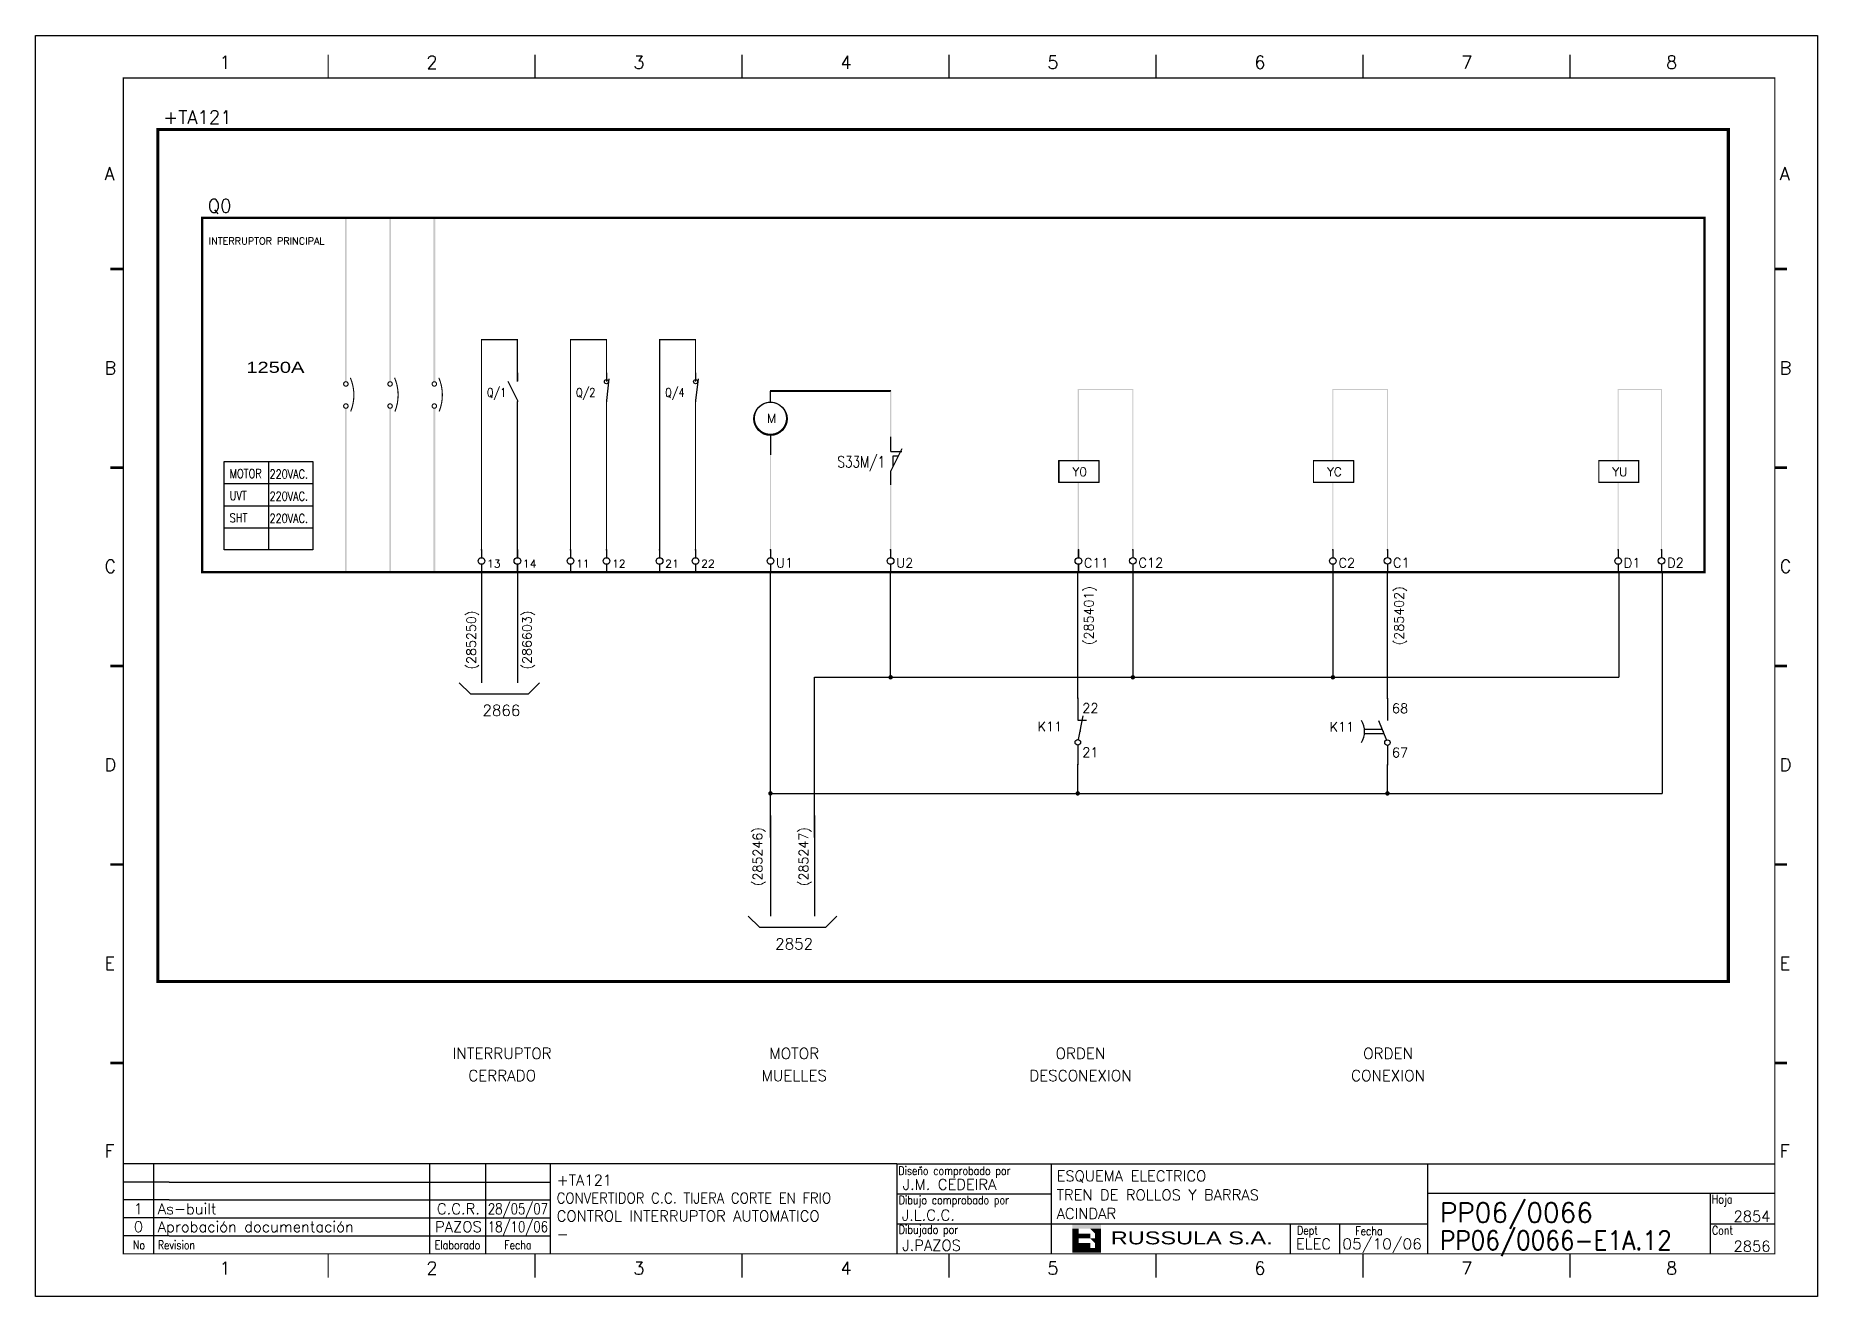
# Model space of a CAD drawing. Extents: x 3 to 423, y -4757 to 292.
# Drawn here: x 2.6 to 422.6, y -599.2 to -302.2 of the extents above; entities that cross this region are included whole.
import ezdxf
from ezdxf.enums import TextEntityAlignment as Align

# ---------------------------------------------------------------- set-up
doc = ezdxf.new("R2010")
doc.units = 0
doc.header["$LTSCALE"] = 10
doc.header["$MEASUREMENT"] = 0
doc.linetypes.add('DASHDOT', pattern=[1, 0.5, -0.25, 0, -0.25])
doc.layers.get('0').update_dxf_attribs({"linetype": 'CONTINUOUS'})
for name, color, linetype in [('1', 7, 'CONTINUOUS'), ('10', 5, 'CONTINUOUS'), ('102', 7, 'CONTINUOUS'), ('2', 7, 'CONTINUOUS'), ('25', 3, 'CONTINUOUS'), ('8', 1, 'CONTINUOUS'), ('9', 6, 'CONTINUOUS'), ('DIBUJO', 7, 'CONTINUOUS'), ('NODE', 7, 'CONTINUOUS')]:
    doc.layers.add(name, color=color, linetype=linetype)
doc.styles.add('HELV', font='HELVBLD.SHX', dxfattribs={"width": 1.2})
doc.styles.add('HELVETICA', font='HELV.SHX')
doc.styles.add('LABEL', font='SIMPLEX', dxfattribs={"width": 0.8, "height": 4})
doc.styles.add('ROMAND', font='ROMAND.SHX', dxfattribs={"width": 0.7})
doc.styles.add('ROMANS', font='romans')
doc.styles.get("Standard").update_dxf_attribs({"font": 'simplex'})

msp = doc.modelspace()

# ---------------------------------------------------------------- texts
at = {"layer": '2', "color": 6}
for s, p in [('+TA121', (32.75, -323.03)), ('Q0', (43.18, -343.89))]:
    msp.add_text(s, height=3.128, dxfattribs=at).set_placement(p)
at = {"layer": '2', "style": 'ROMAND'}
msp.add_text('INTERRUPTOR PRINCIPAL', height=1.6685, dxfattribs=at).set_placement((43.43, -351.45))
at = {"layer": '2', "color": 7}
for s, height, style, width, p in [('1250A', 2.607, 'HELV', 1.3, (52.3, -381.69)), ('MOTOR', 2.086, 'ROMANS', 0.8, (48.39, -406.46)), ('220VAC.', 2.086, 'ROMANS', 0.8, (57.76, -406.58)), ('UVT', 2.086, 'ROMANS', 0.8, (48.39, -411.67)), ('220VAC.', 2.086, 'ROMANS', 0.8, (57.76, -411.8)), ('SHT', 2.086, 'ROMANS', 0.8, (48.39, -416.89)), ('220VAC.', 2.086, 'ROMANS', 0.8, (57.76, -417.01))]:
    msp.add_text(s, height=height, dxfattribs=dict(at, style=style, width=width)).set_placement(p)
at = {"layer": '2'}
for s, height, p in [('M', 2.09, (175.06, -393.43)), ('Y0', 2.086, (247.04, -406.04)), ('YC', 2.086, (307.05, -406.04)), ('YU', 2.086, (374.29, -406.04))]:
    msp.add_text(s, height=height, dxfattribs=at).set_placement(p)
at = {"layer": '2', "color": 6}
for s, p in [('(285401)', (252, -445.8)), ('(285402)', (325.13, -445.87)), ('(285250)', (106.41, -451.58)), ('(286603)', (119.56, -451.58)), ('(285246)', (173.92, -502.6)), ('(285247)', (184.76, -502.6))]:
    msp.add_text(s, height=2.19, rotation=90, dxfattribs=at).set_placement(p)
at = {"layer": '2', "color": 1, "style": 'ROMANS'}
for s, p in [('2866', (112.43, -462.51)), ('2852', (181.43, -517.52))]:
    msp.add_text(s, height=2.607, dxfattribs=at).set_placement(p, align=Align.CENTER)
at = {"layer": '2', "color": 7, "style": 'ROMANS'}
for s, height, p in [('INTERRUPTOR', 2.6071, (112.61, -543.33)), ('MOTOR', 2.607, (181.46, -543.33)), ('ORDEN', 2.607, (248.93, -543.33)), ('ORDEN', 2.607, (321.43, -543.33)), ('CERRADO', 2.607, (112.61, -548.55)), ('MUELLES', 2.607, (181.46, -548.55)), ('DESCONEXION', 2.6071, (248.93, -548.55)), ('CONEXION', 2.607, (321.43, -548.55))]:
    msp.add_text(s, height=height, dxfattribs=at).set_placement(p, align=Align.CENTER)
at = {"layer": '25', "color": 0, "width": 0.8}
for s, height, p in [('Q/1', 2.086, (113.58, -387.36)), ('Q/2', 2.086, (134.59, -387.36)), ('Q/4', 2.086, (155.6, -387.36)), ('S33M/1', 2.607, (202.89, -403.96))]:
    msp.add_text(s, height=height, dxfattribs=at).set_placement(p, align=Align.RIGHT)

# ---------------------------------------------------------------- blocks, each defined once
blk = doc.blocks.new('newcajec')
at = {"layer": '1'}
for p, q in [((179.4, 20.85), (0.13, 20.85)), ((7, 20.85), (7, 0)), ((71, 20.85), (71, 0)), ((84, 20.85), (84, 0.09)), ((99, 20.85), (99, 0)), ((215.2, 20.8), (215.2, 0)), ((10.6, 16.64), (0, 16.64)), ((10.6, 16.64), (99, 16.64)), ((184.64, 20.18), (184.81, 20.01)), ((184.81, 20.01), (185.18, 20.25)), ((10.6, 12.48), (0, 12.48)), ((10.6, 12.48), (99, 12.48)), ((179.4, 13.87), (215.2, 13.87)), ((368, 14.06), (368, 0)), ((10.6, 8.32), (0, 8.32)), ((10.6, 8.32), (99, 8.32)), ((10.6, 4.16), (0, 4.16)), ((10.6, 4.16), (99, 4.16)), ((179.4, 6.93), (267.63, 6.93)), ((267.63, 6.93), (302.5, 6.93)), ((270.63, 6.91), (270.63, 0)), ((282.07, 6.93), (282.07, 0)), ((368, 6.93), (383, 6.93))]:
    blk.add_line(p, q, dxfattribs=at)
for points in [[(47.5, 272.5, 0.3, 0.3, 0), (47.5, 277.91, 0.3, 0.3, 0)], [(95.5, 272.5, 0.3, 0.3, 0), (95.5, 277.91, 0.3, 0.3, 0)], [(143.5, 272.5, 0.3, 0.3, 0), (143.5, 277.91, 0.3, 0.3, 0)], [(191.5, 272.5, 0.3, 0.3, 0), (191.5, 277.91, 0.3, 0.3, 0)], [(239.5, 272.5, 0.3, 0.3, 0), (239.5, 277.91, 0.3, 0.3, 0)], [(287.5, 272.5, 0.3, 0.3, 0), (287.5, 277.91, 0.3, 0.3, 0)], [(335.5, 272.5, 0.3, 0.3, 0), (335.5, 277.91, 0.3, 0.3, 0)], [(-2.99, 228.23, 0.6, 0.6, 0), (-0.18, 228.23, 0.6, 0.6, 0)], [(383.01, 228.23, 0.6, 0.6, 0), (385.82, 228.23, 0.6, 0.6, 0)], [(-2.99, 182.23, 0.6, 0.6, 0), (-0.18, 182.23, 0.6, 0.6, 0)], [(383.01, 182.23, 0.6, 0.6, 0), (385.82, 182.23, 0.6, 0.6, 0)], [(-2.99, 136.23, 0.6, 0.6, 0), (-0.18, 136.23, 0.6, 0.6, 0)], [(383.01, 136.23, 0.6, 0.6, 0), (385.82, 136.23, 0.6, 0.6, 0)], [(-2.99, 90.23, 0.6, 0.6, 0), (-0.18, 90.23, 0.6, 0.6, 0)], [(383.01, 90.23, 0.6, 0.6, 0), (385.82, 90.23, 0.6, 0.6, 0)], [(-2.99, 44.23, 0.6, 0.6, 0), (-0.18, 44.23, 0.6, 0.6, 0)], [(383.01, 44.23, 0.6, 0.6, 0), (385.82, 44.23, 0.6, 0.6, 0)], [(383, 20.8, 0.3, 0.3, 0), (179.4, 20.8, 0.3, 0.3, 0), (179.4, 0, 0.3, 0.3, 0)], [(302.5, 20.8, 0.3, 0.3, 0), (302.5, 0, 0.3, 0.3, 0)], [(302.5, 14, 0.3, 0.3, 0), (383, 14, 0.3, 0.3, 0)], [(47.5, -5.5, 0.3, 0.3, 0), (47.5, -0.09, 0.3, 0.3, 0)], [(95.5, -5.5, 0.3, 0.3, 0), (95.5, -0.09, 0.3, 0.3, 0)], [(143.5, -5.5, 0.3, 0.3, 0), (143.5, -0.09, 0.3, 0.3, 0)], [(191.5, -5.5, 0.3, 0.3, 0), (191.5, -0.09, 0.3, 0.3, 0)], [(239.5, -5.5, 0.3, 0.3, 0), (239.5, -0.09, 0.3, 0.3, 0)], [(287.5, -5.5, 0.3, 0.3, 0), (287.5, -0.09, 0.3, 0.3, 0)], [(335.5, -5.5, 0.3, 0.3, 0), (335.5, -0.09, 0.3, 0.3, 0)]]:
    blk.add_lwpolyline(points, format="xyseb", dxfattribs=at)
at = {"layer": '1', "const_width": 0.3}
blk.add_lwpolyline([(0, 0), (0, 272.5), (383, 272.5), (383, 0)], close=True, dxfattribs=at)
at = {"layer": '2', "color": 14}
for p, q in [((221.42, 4.69), (221.42, 5.81)), ((221.42, 2.47), (221.42, 3.58))]:
    blk.add_line(p, q, dxfattribs=at)
for points in [[(220.05, 5.81), (220.05, 6.92), (226.74, 5.81), (226.74, 6.92)], [(221.42, 2.47), (220.05, 2.47), (221.42, 5.81), (220.05, 5.81)], [(221.42, 4.69), (224.25, 4.69), (221.42, 3.58), (224.25, 3.58)], [(224.25, 5.81), (225.37, 5.81), (225.37, 4.69)], [(225.37, 5.81), (226.74, 5.81), (225.37, 1.35), (226.74, 1.35)], [(224.25, 0.24), (224.25, 2.47), (220.05, 0.24), (220.05, 2.47)], [(224.25, 3.58), (225.37, 3.58), (225.37, 2.47)], [(226.74, 1.35), (226.74, 0.24), (224.25, 1.35), (224.25, 0.24)]]:
    blk.add_solid(points, dxfattribs=at)
at = {"layer": '1', "style": 'ROMANS'}
for s, p in [('1', (22.29, 274.68)), ('2', (70.29, 274.68)), ('3', (118.29, 274.68)), ('4', (166.29, 274.68)), ('5', (214.29, 274.68)), ('6', (262.29, 274.68)), ('7', (310.29, 274.68)), ('8', (357.79, 274.68)), ('A', (-4.37, 248.84)), ('A', (384.13, 248.84)), ('B', (-4.37, 203.84)), ('B', (384.13, 203.84)), ('C', (-4.37, 157.84)), ('C', (384.13, 157.84)), ('D', (-4.37, 111.84)), ('D', (384.13, 111.84)), ('E', (-4.37, 65.84)), ('E', (384.13, 65.84)), ('F', (-4.37, 22.34)), ('F', (384.13, 22.34)), ('1', (22.29, -4.82)), ('2', (70.29, -4.82)), ('3', (118.29, -4.82)), ('4', (166.29, -4.82)), ('5', (214.29, -4.82)), ('6', (262.29, -4.82)), ('7', (310.29, -4.82)), ('8', (357.79, -4.82))]:
    blk.add_text(s, height=3, dxfattribs=at).set_placement(p)
at = {"layer": '1', "style": 'LABEL', "width": 0.8}
for s, p in [('Diseno comprobado por', (179.73, 18.27)), ('Dibujo comprobado por', (179.81, 11.47)), ('Hoja', (368.38, 11.66)), ('Dibujado por', (179.83, 4.64)), ('Fecha', (285.71, 4.3)), ('Cont', (368.43, 4.46)), ('No', (2.23, 1.05)), ('Revision', (8, 1.05))]:
    blk.add_text(s, height=2, dxfattribs=at).set_placement(p)
for s, p in [('Dept', (274.61, 4.44)), ('Elaborado', (77.5, 1.05)), ('Fecha', (91.5, 1.05))]:
    blk.add_text(s, height=2, dxfattribs=at).set_placement(p, align=Align.CENTER)
at = {"layer": '10', "style": 'ROMANS'}
for tag, p in [('REV41', (3.5, 18.74)), ('REV43', (77.7, 18.74)), ('REV31', (3.5, 14.58)), ('REV33', (77.7, 14.58)), ('REV21', (3.5, 10.42)), ('REV23', (77.7, 10.42)), ('REV11', (3.5, 6.27)), ('REV13', (77.7, 6.27))]:
    blk.add_attdef(tag, text='', height=2.5, dxfattribs=at).set_placement(p, align=Align.MIDDLE)
for tag, p, height in [('REV42', (8, 17.49), 2.5), ('SHEETNAME1', (100.5, 15.83), 2.5), ('DESIGNCHECK', (180.74, 14.83), 2.5), ('DOCUMENTTYPE', (216.43, 16.8), 2.5), ('NOTA', (305.32, 15.8), 3), ('REV32', (8, 13.33), 2.5), ('SHEETNAME2', (100.5, 11.67), 2.5), ('OBJECT', (216.43, 12.4), 2.5), ('REV22', (8, 9.17), 2.5), ('SHEETNAME3', (100.5, 7.51), 2.5), ('DRAWINGCHECK', (180.53, 7.71), 2.5), ('CUSTOMER', (216.43, 8.08), 2.5), ('ORDER', (305.32, 7.3), 4.5), ('REV12', (8, 5.01), 2.5), ('SHEETNAME4', (100.5, 3.35), 2.5), ('DOCUMENT_ID', (305.32, 0.93), 4.4), ('USER', (180.63, 0.71), 2.5), ('DEPARTMENT', (271.93, 1.05), 2.5)]:
    blk.add_attdef(tag, p, '', height=height, dxfattribs=at)
for tag, width, p, p2 in [('REV44', 1.221199, (84.53, 17.49), (98.48, 17.49)), ('REV34', 1.221199, (84.53, 13.33), (98.48, 13.33)), ('REV24', 1.221199, (84.53, 9.17), (98.48, 9.17)), ('REV14', 1.221199, (84.53, 5.01), (98.48, 5.01)), ('CREATED2', 7.039915, (282.71, 1.05), (301.14, 1.05))]:
    blk.add_attdef(tag, text='', height=2.5, dxfattribs=dict(at, width=width)).set_placement(p, p2, align=Align.FIT)
for tag, p in [('SHEET', (382, 7.43)), ('NEXTSHEET', (382, 0.5))]:
    blk.add_attdef(tag, text='', height=2.5, dxfattribs=at).set_placement(p, align=Align.RIGHT)
at = {"layer": 'DIBUJO', "color": 14, "style": 'HELVETICA', "width": 1.3}
blk.add_text('RUSSULA S.A.', height=3, dxfattribs=at).set_placement((229, 2.19))
blk = doc.blocks.new('NOD', base_point=(237.5, 170))
at = {"layer": 'NODE'}
blk.add_point((237.5, 170), dxfattribs=at)
blk = doc.blocks.new('$$PLD12C')
for p, q in [((0, 2.5), (0, 0.75)), ((0, -0.75), (0, -2.5))]:
    blk.add_line(p, q)
at = {"layer": '2'}
blk.add_circle((0, 0), 0.75, dxfattribs=at)
for p in [(0, 2.5), (0, -2.5)]:
    blk.add_blockref('NOD', p, dxfattribs=at)
at = {"layer": '8'}
blk.add_attdef('*A', (1.25, -1.5), '', height=2.15, dxfattribs=at)
at = {"layer": '9'}
blk.add_attdef('ID', text='', height=2.15, dxfattribs=at).set_placement((-1.25, -1.5), align=Align.RIGHT)
blk = doc.blocks.new('$070203S')
at = {"layer": '102'}
for p, q in [((0, 0), (0, -5)), ((0.13, -9.39), (1.25, -4)), ((0, -5), (2, -5)), ((0, -10.62), (0, -15))]:
    blk.add_line(p, q, dxfattribs=at)
blk.add_circle((0, -10), 0.625, dxfattribs=at)
blk.add_point((0.52, -7.5), dxfattribs=at)
at = {"layer": '2'}
for p in [(0, 0), (0, -15)]:
    blk.add_blockref('NOD', p, dxfattribs=at)
at = {"layer": '8'}
for tag, p in [('1A', (1, -3.32)), ('2A', (1, -13.32))]:
    blk.add_attdef(tag, p, '', height=2.15, dxfattribs=at)
at = {"layer": '9'}
blk.add_attdef('ID', text='', height=2.15, dxfattribs=at).set_placement((-3.5, -7.5), align=Align.RIGHT)
blk = doc.blocks.new('$070202S')
at = {"layer": '102'}
for p, q in [((0, 0), (0, -5)), ((-2, -5), (-0.23, -9.42)), ((0, -10.62), (0, -15))]:
    blk.add_line(p, q, dxfattribs=at)
blk.add_circle((0, -10), 0.625, dxfattribs=at)
blk.add_point((-1, -7.5), dxfattribs=at)
at = {"layer": '2'}
for p in [(0, 0), (0, -15)]:
    blk.add_blockref('NOD', p, dxfattribs=at)
at = {"layer": '8'}
for tag, p in [('1A', (1, -3.32)), ('2A', (1, -13.32))]:
    blk.add_attdef(tag, p, '', height=2.15, dxfattribs=at)
at = {"layer": '9'}
blk.add_attdef('ID', text='', height=2.15, dxfattribs=at).set_placement((-3.5, -7.5), align=Align.RIGHT)

# ---------------------------------------------------------------- linework, layer by layer
for p, q in [((261.28, -428.58), (261.28, -453.41)), ((308.44, -428.62), (308.44, -453.41))]:
    msp.add_line(p, q)
at = {"const_width": 0.521}
for points in [[(261.02, -453.41, 1), (261.54, -453.41, 1)], [(308.18, -453.41, 1), (308.7, -453.41, 1)], [(248.04, -480.76, 1), (248.56, -480.76, 1)], [(321.03, -480.76, 1), (321.56, -480.76, 1)]]:
    msp.add_lwpolyline(points, format="xyb", close=True, dxfattribs=at)
for centre in [(137.17, -383.77), (158.21, -383.77)]:
    msp.add_circle(centre, 0.468)
at = {"layer": '2'}
for p, q in [((175.85, -388.6), (175.85, -385.99)), ((175.85, -385.99), (204.15, -385.99)), ((175.85, -396.42), (175.85, -400.99)), ((243.86, -402.33), (253.25, -402.33)), ((243.86, -407.54), (243.86, -402.33)), ((253.25, -402.33), (253.25, -407.54)), ((303.88, -402.33), (313.27, -402.33)), ((313.27, -402.33), (313.27, -407.54)), ((371.12, -402.33), (380.51, -402.33)), ((380.51, -402.33), (380.51, -407.54)), ((253.25, -407.54), (243.86, -407.54)), ((313.27, -407.54), (303.88, -407.54)), ((380.51, -407.54), (371.12, -407.54)), ((320.04, -465.67), (315.88, -465.67)), ((320.46, -466.72), (315.88, -466.72))]:
    msp.add_line(p, q, dxfattribs=at)
at = {"layer": '2', "color": 7}
for p, q in [((47.09, -402.55), (67.94, -402.55)), ((47.09, -423.41), (47.09, -402.55)), ((57.51, -402.55), (57.51, -423.41)), ((67.94, -402.55), (67.94, -423.41)), ((47.09, -407.76), (67.94, -407.76)), ((47.09, -412.98), (67.94, -412.98)), ((47.09, -418.19), (67.94, -418.19)), ((67.94, -423.41), (47.09, -423.41)), ((107.72, -428.62), (107.72, -454.69)), ((116.19, -428.62), (116.19, -454.69)), ((175.85, -491.19), (175.85, -428.62)), ((204.18, -453.41), (204.18, -428.62)), ((248.3, -458.31), (248.3, -428.62)), ((321.29, -458.37), (321.29, -428.69)), ((375.81, -428.63), (375.81, -453.41)), ((386.04, -428.59), (386.04, -480.76)), ((186.27, -491.19), (186.27, -453.41)), ((186.27, -453.41), (204.18, -453.41)), ((204.18, -453.41), (349.59, -453.41)), ((349.59, -453.41), (375.81, -453.41)), ((102.5, -454.69), (105.11, -457.3)), ((105.11, -457.3), (118.8, -457.3)), ((118.8, -457.3), (121.4, -454.69)), ((248.3, -480.76), (248.3, -473.95)), ((321.29, -480.76), (321.29, -474.02)), ((175.85, -480.76), (295.1, -480.76)), ((295.1, -480.76), (349.59, -480.76)), ((349.59, -480.76), (386.04, -480.76)), ((175.85, -485.98), (175.85, -509.69)), ((186.27, -485.98), (186.27, -509.69)), ((170.63, -509.69), (173.24, -512.3)), ((173.24, -512.3), (188.88, -512.3)), ((188.88, -512.3), (191.49, -509.69))]:
    msp.add_line(p, q, dxfattribs=at)
at = {"layer": '2', "color": 3, "linetype": 'DASHDOT'}
for points, const_width in [([(31.44, -324.34), (401.65, -324.34), (401.65, -525.08), (31.44, -525.08), (31.44, -324.34)], 0.73), ([(41.87, -345.19), (396.05, -345.19), (396.05, -428.62), (41.87, -428.62), (41.87, -345.19)], 0.521)]:
    msp.add_lwpolyline(points, dxfattribs=dict(at, const_width=const_width))
at = {"layer": '2', "const_width": 0.261}
for points in [[(116.19, -383.78), (116.19, -373.87), (107.72, -373.87), (107.72, -423.41)], [(137.2, -383.78), (137.2, -373.87), (128.73, -373.87), (128.73, -423.41)], [(158.2, -383.78), (158.2, -373.87), (149.73, -373.87), (149.73, -423.41)], [(175.85, -388.73), (175.85, -385.86), (204.15, -385.86), (204.15, -385.99)], [(116.19, -388.41), (116.19, -423.41)], [(137.2, -388.41), (137.2, -423.41)], [(158.2, -388.41), (158.2, -423.41)], [(175.85, -400.99), (175.85, -396.29)], [(243.86, -402.33), (253.25, -402.33), (253.25, -407.54), (243.86, -407.54), (243.86, -402.33)], [(303.88, -402.33), (313.27, -402.33), (313.27, -407.54), (303.88, -407.54), (303.88, -402.33)], [(371.12, -402.33), (380.51, -402.33), (380.51, -407.54), (371.12, -407.54), (371.12, -402.33)]]:
    msp.add_lwpolyline(points, dxfattribs=at)
for points in [[(75.24, -384.3, 1), (76.29, -384.3, 1)], [(85.67, -384.3, 1), (86.71, -384.3, 1)], [(96.1, -384.3, 1), (97.14, -384.3, 1)], [(75.24, -389.51, 1), (76.29, -389.51, 1)], [(85.67, -389.51, 1), (86.71, -389.51, 1)], [(96.1, -389.51, 1), (97.14, -389.51, 1)], [(172.07, -392.38, 1), (179.63, -392.38, 1)]]:
    msp.add_lwpolyline(points, format="xyb", close=True, dxfattribs=at)
at = {"layer": '2', "const_width": 0.256}
for points in [[(76.9, -390.79, 0.096109), (77.65, -386.91, 0.10084), (76.82, -382.85, 1)], [(87.33, -390.79, 0.096109), (88.08, -386.91, 0.10084), (87.25, -382.85, 1)], [(97.75, -390.79, 0.096109), (98.51, -386.91, 0.10084), (97.68, -382.85, 1)]]:
    msp.add_lwpolyline(points, format="xyb", dxfattribs=at)
at = {"layer": '2', "color": 7, "const_width": 0.521}
for points in [[(203.92, -453.41, 1), (204.44, -453.41, 1)], [(175.59, -480.76, 1), (176.11, -480.76, 1)]]:
    msp.add_lwpolyline(points, format="xyb", close=True, dxfattribs=at)
at = {"layer": '2'}
msp.add_circle((175.85, -392.51), 3.91, dxfattribs=at)
msp.add_arc((310.99, -466.19), 4.92, 327.9946, 32.0054, dxfattribs=at)
for points in [[(75.56, -383.78), (75.97, -383.78), (75.56, -345.19), (75.97, -345.19)], [(85.98, -383.78), (86.4, -383.78), (85.98, -345.19), (86.4, -345.19)], [(96.41, -383.78), (96.83, -383.78), (96.41, -345.19), (96.83, -345.19)], [(75.97, -390.04), (75.56, -390.04), (75.97, -428.62), (75.56, -428.62)], [(86.4, -390.04), (85.98, -390.04), (86.4, -428.62), (85.98, -428.62)], [(96.83, -390.04), (96.41, -390.04), (96.83, -428.62), (96.41, -428.62)], [(175.98, -399.36), (175.72, -399.36), (175.98, -423.41), (175.72, -423.41)], [(107.85, -423.42), (107.59, -423.42), (107.85, -425.24), (107.59, -425.24)], [(116.32, -423.42), (116.06, -423.42), (116.32, -425.24), (116.06, -425.24)], [(128.86, -423.42), (128.59, -423.42), (128.86, -425.24), (128.59, -425.24)], [(137.33, -423.42), (137.07, -423.42), (137.33, -425.24), (137.07, -425.24)], [(149.86, -423.42), (149.6, -423.42), (149.86, -425.24), (149.6, -425.24)], [(158.33, -423.42), (158.07, -423.42), (158.33, -425.24), (158.07, -425.24)], [(175.98, -423.42), (175.72, -423.42), (175.98, -425.24), (175.72, -425.24)], [(204.31, -423.42), (204.05, -423.42), (204.31, -425.24), (204.05, -425.24)], [(248.56, -423.42), (248.3, -423.42), (248.56, -425.24), (248.3, -425.24)], [(261.41, -423.37), (261.15, -423.37), (261.41, -425.2), (261.15, -425.2)], [(308.57, -423.42), (308.31, -423.42), (308.57, -425.24), (308.31, -425.24)], [(321.43, -423.37), (321.16, -423.37), (321.43, -425.2), (321.16, -425.2)], [(375.81, -423.42), (375.55, -423.42), (375.81, -425.24), (375.55, -425.24)], [(386.04, -423.37), (385.78, -423.37), (386.04, -425.2), (385.78, -425.2)], [(107.85, -426.78), (107.59, -426.78), (107.85, -428.62), (107.59, -428.62)], [(116.32, -426.78), (116.06, -426.78), (116.32, -428.62), (116.06, -428.62)], [(175.98, -426.78), (175.72, -426.78), (175.98, -428.62), (175.72, -428.62)], [(204.31, -426.78), (204.05, -426.78), (204.31, -428.62), (204.05, -428.62)], [(248.56, -426.78), (248.3, -426.78), (248.56, -428.62), (248.3, -428.62)], [(261.41, -426.73), (261.15, -426.73), (261.41, -428.58), (261.15, -428.58)], [(308.57, -426.78), (308.31, -426.78), (308.57, -428.62), (308.31, -428.62)], [(321.43, -426.73), (321.16, -426.73), (321.43, -428.58), (321.16, -428.58)], [(375.81, -426.79), (375.55, -426.79), (375.81, -428.63), (375.55, -428.63)], [(386.04, -426.75), (385.78, -426.75), (386.04, -428.59), (385.78, -428.59)]]:
    msp.add_trace(points, dxfattribs=at)
at = {"layer": '2', "color": 0}
for points in [[(204.31, -385.73), (204.05, -385.73), (204.31, -400.2), (204.05, -400.2)], [(248.56, -385.46), (248.3, -385.46), (248.56, -402.33), (248.3, -402.33)], [(248.43, -385.46), (248.43, -385.73), (261.41, -385.46), (261.41, -385.73)], [(261.41, -385.46), (261.15, -385.46), (261.41, -423.36), (261.15, -423.36)], [(308.57, -385.46), (308.31, -385.46), (308.57, -402.33), (308.31, -402.33)], [(308.45, -385.46), (308.45, -385.73), (321.43, -385.46), (321.43, -385.73)], [(321.43, -385.46), (321.16, -385.46), (321.43, -423.36), (321.16, -423.36)], [(375.81, -385.46), (375.55, -385.46), (375.81, -402.33), (375.55, -402.33)], [(375.69, -385.46), (375.69, -385.73), (386.04, -385.46), (386.04, -385.73)], [(386.04, -385.46), (385.78, -385.46), (386.04, -423.36), (385.78, -423.36)], [(204.31, -404.83), (204.05, -404.83), (204.31, -423.41), (204.05, -423.41)], [(248.56, -407.54), (248.3, -407.54), (248.56, -423.41), (248.3, -423.41)], [(308.57, -407.54), (308.31, -407.54), (308.57, -423.41), (308.31, -423.41)], [(375.81, -407.54), (375.55, -407.54), (375.81, -423.41), (375.55, -423.41)]]:
    msp.add_trace(points, dxfattribs=at)
at = {"layer": '25', "color": 0, "linetype": 'Continuous'}
for p, q in [((116.19, -381.66), (116.19, -383.62)), ((137.2, -381.66), (137.2, -383.62)), ((158.2, -381.66), (158.2, -383.62)), ((113.91, -383.62), (116.19, -388.18)), ((137.76, -383.12), (137.17, -388.19)), ((158.79, -383.12), (158.21, -388.19)), ((116.19, -388.18), (116.19, -388.51)), ((137.2, -388.18), (137.2, -388.51)), ((158.2, -388.18), (158.2, -388.51)), ((204.19, -400.22), (204.19, -396.74)), ((206.8, -399.57), (204.19, -404.78)), ((204.19, -400.22), (206.8, -400.22)), ((204.19, -408.04), (204.19, -404.78))]:
    msp.add_line(p, q, dxfattribs=at)
at = {"layer": '25', "color": 0}
for p, q in [((205.92, -401.33), (204.72, -401.33)), ((204.72, -401.33), (204.72, -403.74))]:
    msp.add_line(p, q, dxfattribs=at)
at = {"layer": 'DIBUJO'}
msp.add_lwpolyline([(2.63, -302.25), (422.63, -302.25), (422.63, -599.25), (2.63, -599.25), (2.63, -302.25)], dxfattribs=at)

# ---------------------------------------------------------------- block references
at = {"layer": '2', "color": 7}
ref = msp.add_blockref('newcajec', (23.31, -589.23), dxfattribs=dict(at, xscale=1.016442892079945, yscale=1.016442892079945, zscale=1.016442892079945))
ref.add_attrib('REV24', '28/05/07', dxfattribs={"layer": '10', "height": 2.541, "style": 'ROMANS', "width": 0.728168}).set_placement((109.23, -579.9), (123.41, -579.9), align=Align.FIT)
ref.add_attrib('SHEETNAME3', 'CONTROL INTERRUPTOR AUTOMATICO', (125.46, -581.6), dxfattribs={"layer": '10', "height": 2.5411, "style": 'ROMANS'})
ref.add_attrib('SHEETNAME2', 'CONVERTIDOR C.C. TIJERA CORTE EN FRIO', (125.46, -577.37), dxfattribs={"layer": '10', "height": 2.5411, "style": 'ROMANS', "width": 0.9})
ref.add_attrib('SHEETNAME1', '+TA121', (125.46, -573.14), dxfattribs={"layer": '10', "height": 2.541, "style": 'ROMANS'})
ref.add_attrib('USER', 'J.PAZOS', (206.91, -588.51), dxfattribs={"layer": '10', "height": 2.541, "style": 'ROMANS'})
ref.add_attrib('DRAWINGCHECK', 'J.L.C.C.', (206.81, -581.39), dxfattribs={"layer": '10', "height": 2.541, "style": 'ROMANS'})
ref.add_attrib('DESIGNCHECK', 'J.M. CEDEIRA', (207.02, -574.15), dxfattribs={"layer": '10', "height": 2.5411, "style": 'ROMANS'})
ref.add_attrib('REV22', 'As-built', (31.44, -579.9), dxfattribs={"layer": '10', "height": 2.541, "style": 'ROMANS'})
ref.add_attrib('REV12', 'Aprobación documentación', (31.44, -584.13), dxfattribs={"layer": '10', "height": 2.5411, "style": 'ROMANS'})
ref.add_attrib('REV21', '1', dxfattribs={"layer": '10', "height": 2.54, "style": 'ROMANS'}).set_placement((26.87, -578.63), align=Align.MIDDLE)
ref.add_attrib('REV11', '0', dxfattribs={"layer": '10', "height": 2.54, "style": 'ROMANS'}).set_placement((26.87, -582.86), align=Align.MIDDLE)
ref.add_attrib('SHEETNAME4', '-', (125.46, -585.83), dxfattribs={"layer": '10', "height": 2.54, "style": 'ROMANS'})
ref.add_attrib('REV14', '18/10/06', dxfattribs={"layer": '10', "height": 2.541, "style": 'ROMANS', "width": 0.728168}).set_placement((109.23, -584.13), (123.41, -584.13), align=Align.FIT)
ref.add_attrib('REV23', 'C.C.R.', dxfattribs={"layer": '10', "height": 2.541, "style": 'ROMANS'}).set_placement((102.29, -578.63), align=Align.MIDDLE)
ref.add_attrib('REV13', 'PAZOS', dxfattribs={"layer": '10', "height": 2.541, "style": 'ROMANS'}).set_placement((102.29, -582.86), align=Align.MIDDLE)
ref.add_attrib('DOCUMENT_ID', 'PP06/0066-E1A.12', (333.65, -588.28), dxfattribs={"layer": '10', "height": 4.4723, "style": 'ROMANS', "width": 0.9})
ref.add_attrib('ORDER', 'PP06/0066', (333.65, -581.81), dxfattribs={"layer": '10', "height": 4.574, "style": 'ROMANS'})
ref.add_attrib('CUSTOMER', 'ACINDAR', (243.3, -581.01), dxfattribs={"layer": '10', "height": 2.541, "style": 'ROMANS'})
ref.add_attrib('OBJECT', 'TREN DE ROLLOS Y BARRAS', (243.3, -576.62), dxfattribs={"layer": '10', "height": 2.5411, "style": 'ROMANS'})
ref.add_attrib('DOCUMENTTYPE', 'ESQUEMA ELECTRICO', (243.3, -572.15), dxfattribs={"layer": '10', "height": 2.5411, "style": 'ROMANS'})
ref.add_attrib('CREATED2', '05/10/06', dxfattribs={"layer": '10', "height": 2.541, "style": 'ROMANS', "width": 0.961976}).set_placement((310.67, -588.17), (329.41, -588.17), align=Align.FIT)
ref.add_attrib('DEPARTMENT', 'ELEC', (299.71, -588.17), dxfattribs={"layer": '10', "height": 2.541, "style": 'ROMANS'})
ref.add_attrib('NEXTSHEET', '2856', dxfattribs={"layer": '10', "height": 2.541, "style": 'ROMANS'}).set_placement((411.59, -588.72), align=Align.RIGHT)
ref.add_attrib('SHEET', '2854', dxfattribs={"layer": '10', "height": 2.541, "style": 'ROMANS'}).set_placement((411.59, -581.67), align=Align.RIGHT)
ref = msp.add_blockref('$$PLD12C', (107.72, -426.01), dxfattribs=dict(at, xscale=1.042826399999947, yscale=1.042826399999947, zscale=1.042826399999947))
ref.add_attrib('*A', '13', (109.02, -427.58), dxfattribs={"layer": '8', "height": 1.877})
ref = msp.add_blockref('$$PLD12C', (116.19, -426.01), dxfattribs=dict(at, xscale=1.042826399999947, yscale=1.042826399999947, zscale=1.042826399999947))
ref.add_attrib('*A', '14', (117.49, -427.58), dxfattribs={"layer": '8', "height": 1.877})
ref = msp.add_blockref('$$PLD12C', (128.73, -426.01), dxfattribs=dict(at, xscale=1.042826399999947, yscale=1.042826399999947, zscale=1.042826399999947))
ref.add_attrib('*A', '11', (130.03, -427.58), dxfattribs={"layer": '8', "height": 1.877})
ref = msp.add_blockref('$$PLD12C', (137.2, -426.01), dxfattribs=dict(at, xscale=1.042826399999947, yscale=1.042826399999947, zscale=1.042826399999947))
ref.add_attrib('*A', '12', (138.5, -427.58), dxfattribs={"layer": '8', "height": 1.877})
ref = msp.add_blockref('$$PLD12C', (149.73, -426.01), dxfattribs=dict(at, xscale=1.042826399999947, yscale=1.042826399999947, zscale=1.042826399999947))
ref.add_attrib('*A', '21', (151.04, -427.58), dxfattribs={"layer": '8', "height": 1.877})
ref = msp.add_blockref('$$PLD12C', (158.2, -426.01), dxfattribs=dict(at, xscale=1.042826399999947, yscale=1.042826399999947, zscale=1.042826399999947))
ref.add_attrib('*A', '22', (159.51, -427.58), dxfattribs={"layer": '8', "height": 1.877})
at = {"layer": '2', "color": 7, "xscale": 1.042826399999947, "yscale": 1.042826399999947, "zscale": 1.042826399999947}
for name, p, values in [('$$PLD12C', (175.85, -426.01), {'*A': 'U1'}), ('$$PLD12C', (204.18, -426.01), {'*A': 'U2'}), ('$$PLD12C', (248.43, -426.01), {'*A': 'C11'}), ('$$PLD12C', (261.28, -425.97), {'*A': 'C12'}), ('$$PLD12C', (308.44, -426.01), {'*A': 'C2'}), ('$$PLD12C', (321.29, -425.97), {'*A': 'C1'}), ('$$PLD12C', (375.68, -426.01), {'*A': 'D1'}), ('$$PLD12C', (385.91, -425.97), {'*A': 'D2'}), ('$070203S', (248.3, -458.31), {'ID': 'K11', '1A': '22', '2A': '21'})]:
    msp.add_blockref(name, p, dxfattribs=at).add_auto_attribs(values)
at = {"layer": '2', "color": 7}
ref = msp.add_blockref('$070202S', (321.29, -458.37), dxfattribs=dict(at, xscale=1.042826399999947, yscale=1.042826399999947, zscale=1.042826399999947))
ref.add_attrib('ID', 'K11', dxfattribs={"layer": '9', "height": 2.242}).set_placement((313.47, -466.19), align=Align.RIGHT)
ref.add_attrib('1A', '68', (322.34, -461.84), dxfattribs={"layer": '8', "height": 2.242})
ref.add_attrib('2A', '67', (322.34, -472.27), dxfattribs={"layer": '8', "height": 2.242})

msp.set_redraw_order([(e.dxf.handle, doc.entitydb.next_handle()) for e in msp.query("TEXT MTEXT ATTDEF DIMENSION ARC_DIMENSION")])  # texts and dimensions are drawn at this point

doc.saveas('drawing.dxf')
